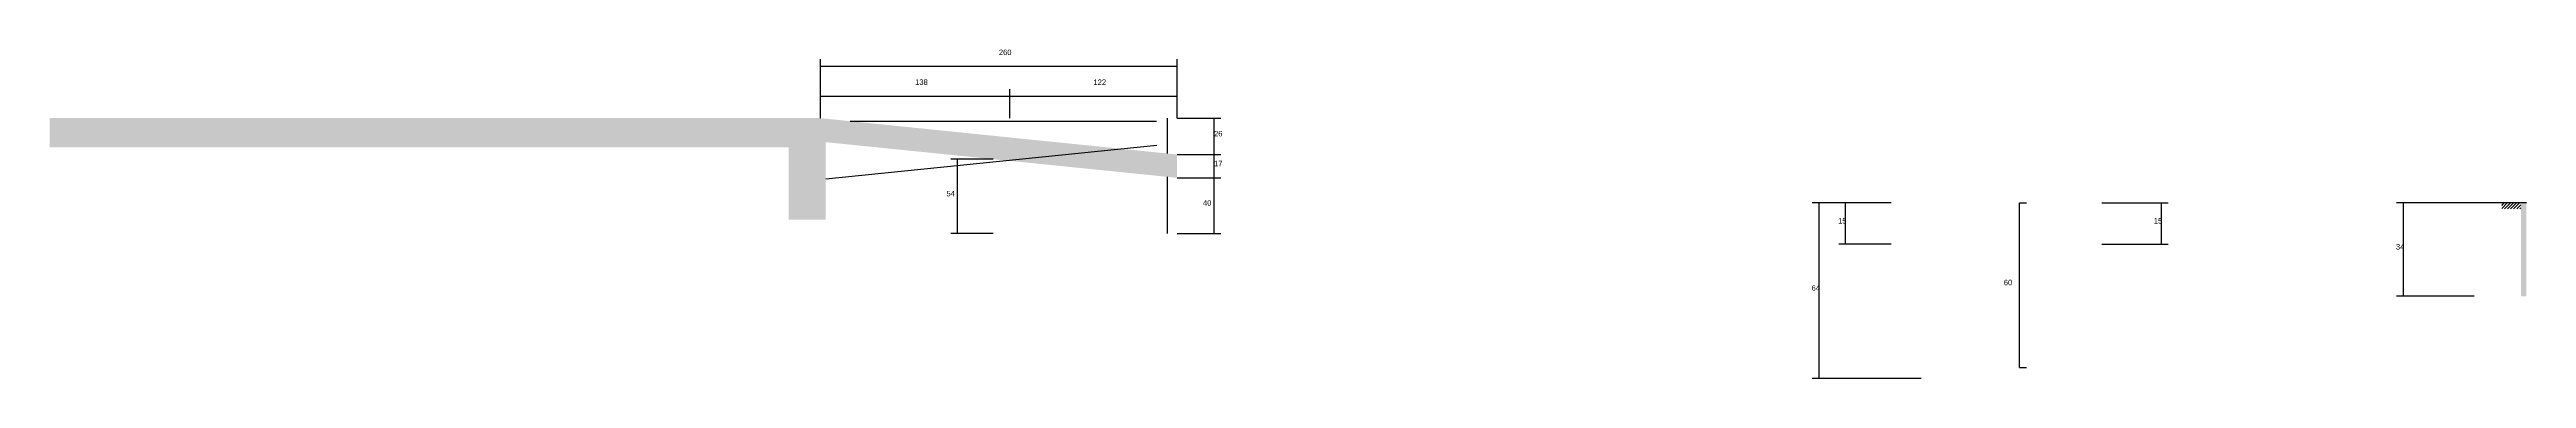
# Model space of a CAD drawing. Header units: metres. Extents: x 137604 to 139479, y 28450 to 29790.
# Drawn here: x 137604 to 139408, y 28450 to 28690 of the extents above; entities that cross this region are included whole.
import ezdxf

# ---------------------------------------------------------------- set-up
doc = ezdxf.new("R2010")
doc.units = ezdxf.units.M
for name, color, linetype in [('COTA', 241, 'Continuous'), ('Hachura', 253, 'Continuous'), ('SARR_2.2x7', 40, 'Continuous')]:
    doc.layers.add(name, color=color, linetype=linetype)

msp = doc.modelspace()

# ---------------------------------------------------------------- hatches: boundary and pattern name
at = {"layer": 'COTA'}
h = msp.add_hatch(dxfattribs=at)
h.set_pattern_fill('AR-CONC', scale=0.03)
h.paths.add_polyline_path([(138146.2, 28639.7), (137603.7, 28639.7), (137603.7, 28618.5), (138142.2, 28618.5), (138142.2, 28565.7), (138169.2, 28565.7), (138169.2, 28622.2), (138425.2, 28596.2), (138425.2, 28613.2), (138165.4, 28639.7), (138165.2, 28639.7)])
at = {"layer": 'Hachura'}
h = msp.add_hatch(dxfattribs=at)
h.set_pattern_fill('ANSI31', scale=0.5)
h.paths.add_polyline_path([(139404.2, 28573.5), (139404.2, 28577.9), (139404.2, 28577.9), (139390.2, 28577.9), (139390.2, 28577.9), (139390.2, 28573.5), (139390.2, 28573.5), (139404.2, 28573.5)])
h = msp.add_hatch(color=8, dxfattribs=at)
h.dxf.hatch_style = 1
h.paths.add_polyline_path([(139404.2, 28577.9), (139408.2, 28577.9), (139408.2, 28577.9), (139408.2, 28509.9), (139408.2, 28509.9), (139404.2, 28509.9), (139404.2, 28509.9), (139404.2, 28577.9)])

# ---------------------------------------------------------------- linework, layer by layer
at = {"layer": 'COTA'}
for p, q in [((138165.4, 28639.7), (138165.4, 28682.6)), ((138165.4, 28677.6), (138425.2, 28677.6)), ((138425.2, 28639.7), (138425.2, 28682.6)), ((138165.4, 28639.7), (138165.4, 28660.8)), ((138165.4, 28655.8), (138303.2, 28655.8)), ((138303.2, 28639.7), (138303.2, 28660.8)), ((138303.2, 28639.7), (138303.2, 28660.8)), ((138303.2, 28655.8), (138425.2, 28655.8)), ((138425.2, 28639.7), (138425.2, 28660.8)), ((138425.2, 28639.7), (138457.1, 28639.7)), ((138452.1, 28613.2), (138452.1, 28639.7)), ((138291.2, 28609.8), (138260.2, 28609.8)), ((138265.2, 28555.7), (138265.2, 28609.8)), ((138425.2, 28613.2), (138457.1, 28613.2)), ((138425.2, 28613.2), (138457.1, 28613.2)), ((138452.1, 28596.2), (138452.1, 28613.2)), ((138425.2, 28596.2), (138457.1, 28596.2)), ((138425.2, 28596.2), (138457.1, 28596.2)), ((138452.1, 28555.7), (138452.1, 28596.2)), ((138945.3, 28577.9), (138887.9, 28577.9)), ((138892.9, 28449.9), (138892.9, 28577.9)), ((138945.3, 28577.9), (138907.2, 28577.9)), ((138912.2, 28547.9), (138912.2, 28577.9)), ((139038.9, 28457.9), (139038.9, 28577.9)), ((139038.9, 28577.9), (139043.9, 28577.9)), ((139098.9, 28577.9), (139147.2, 28577.9)), ((139142.2, 28547.9), (139142.2, 28577.9)), ((139408.2, 28577.9), (139313.6, 28577.9)), ((139318.6, 28509.9), (139318.6, 28577.9)), ((138291.2, 28555.7), (138260.2, 28555.7)), ((138425.2, 28555.7), (138457.1, 28555.7)), ((138945.3, 28547.9), (138907.2, 28547.9)), ((139098.9, 28547.9), (139147.2, 28547.9)), ((139370.2, 28509.9), (139313.6, 28509.9)), ((139038.9, 28457.9), (139043.9, 28457.9)), ((138967.3, 28449.9), (138887.9, 28449.9))]:
    msp.add_line(p, q, dxfattribs=at)
at = {"layer": 'SARR_2.2x7'}
for p, q in [((138187, 28637.5), (138410.2, 28637.5)), ((138418.2, 28613.9), (138418.2, 28639.7)), ((138169.2, 28595.4), (138410.4, 28620)), ((138418.2, 28555.7), (138418.2, 28596.9))]:
    msp.add_line(p, q, dxfattribs=at)

# ---------------------------------------------------------------- texts
at = {"layer": 'COTA'}
for s, p in [('260', (138295.3, 28685.7)), ('138', (138234.3, 28664)), ('122', (138364.2, 28663.9)), ('26', (138452.1, 28626.4)), ('17', (138452.1, 28604.7)), ('54', (138257.1, 28582.7)), ('40', (138444, 28575.9)), ('15', (138906.7, 28562.9)), ('15', (139136.7, 28562.9)), ('34', (139313.1, 28543.9)), ('64', (138887.4, 28513.9)), ('60', (139027.4, 28517.9))]:
    msp.add_text(s, height=4, dxfattribs=at).set_placement(p)

doc.saveas('drawing.dxf')
